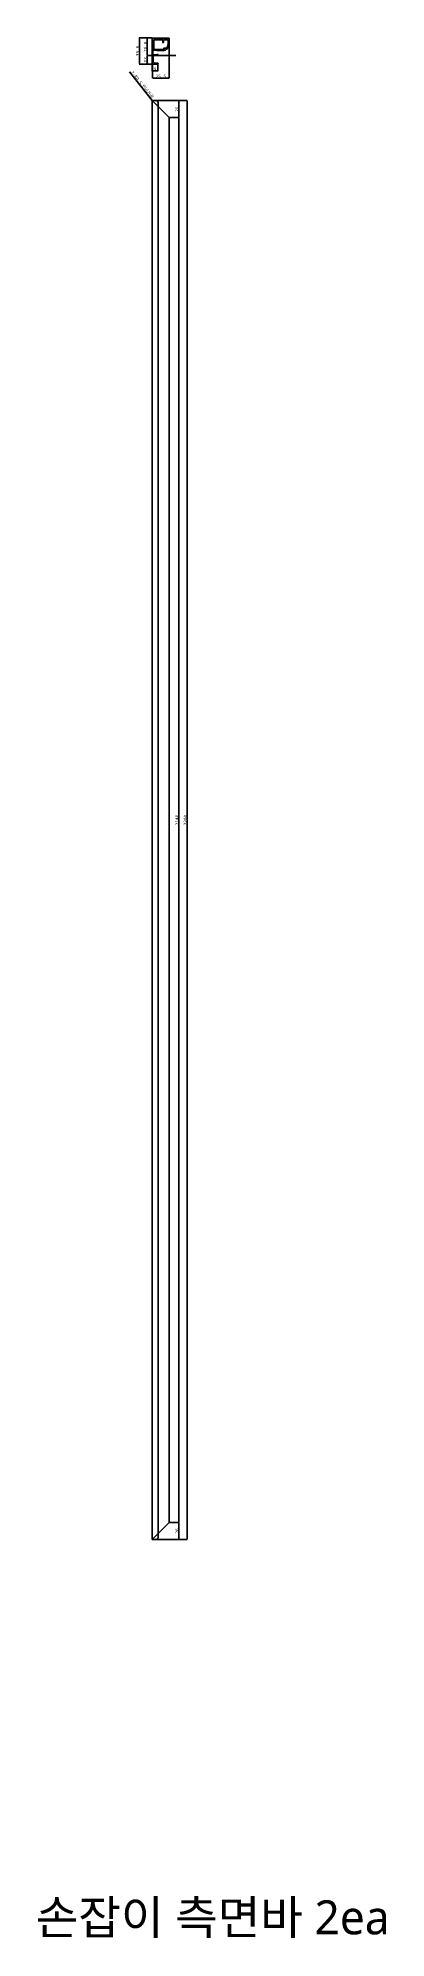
# Model space of a CAD drawing. Header units: millimetres. Extents: x -44117 to 256353, y -2095463 to 65325.
# Drawn here: x -19420 to -18888, y 50488 to 53393 of the extents above; entities that cross this region are included whole.
import ezdxf

# ---------------------------------------------------------------- set-up
doc = ezdxf.new("R2010")
doc.units = ezdxf.units.MM
doc.header["$LTSCALE"] = 10
doc.linetypes.add('CENTER', pattern=[50.8, 31.75, -6.35, 6.35, -6.35])
doc.linetypes.add('HIDDEN', pattern=[9.525, 6.35, -3.175])
doc.layers.add('cen', color=1, linetype='CENTER')
doc.layers.add('hid', color=8, linetype='HIDDEN')
doc.styles.add('고딕', font='')
doc.styles.get('고딕').set_extended_font_data('HYgtrE')
doc.dimstyles.new('hi01 a4 - 1scale', dxfattribs={"dimtxt": 5, "dimasz": 0.5, "dimexe": 0.3, "dimexo": 0.3, "dimgap": 0.2, "dimtad": 1, "dimdec": 1, "dimdsep": 46, "dimtxsty": 'Standard', "dimcen": 1, "dimclrd": 251, "dimclre": 251, "dimclrt": 3, "dimadec": 1, "dimazin": 2, "dimtfac": 1, "dimtdec": 1, "dimtix": 1, "dimtmove": 1, "dimatfit": 3, "dimfxl": 0, "dimarcsym": 0})

msp = doc.modelspace()

# ---------------------------------------------------------------- texts
at = {"color": 142, "insert": (-19153.08351, 50517.07796), "char_height": 52.004575, "width": 1506.5379465, "attachment_point": 5, "style": '고딕'}
msp.add_mtext('{\\fMalgun Gothic|b0|i0|c129|p50;손잡이 측면바 2ea}', dxfattribs=at)

# ---------------------------------------------------------------- blocks, each defined once
blk = doc.blocks.new('*D1013')
at = {"color": 251, "lineweight": -2, "transparency": 16777216}
for p, q in [((-19245.5, 53393.5), (-19253.5, 53393.5)), ((-19253.2, 53393), (-19253.2, 53367.2)), ((-19244.5, 53366.7), (-19253.5, 53366.7))]:
    blk.add_line(p, q, dxfattribs=at)
at = {"color": 251, "transparency": 16777216}
for points in [[(-19253.3, 53393), (-19253.1, 53393), (-19253.2, 53393.5)], [(-19253.3, 53367.2), (-19253.1, 53367.2), (-19253.2, 53366.7)]]:
    blk.add_solid(points, dxfattribs=at)
at = {"layer": 'Defpoints', "color": 0, "transparency": 16777216}
for p in [(-19245.2, 53393.5), (-19253.2, 53366.7), (-19244.2, 53366.7)]:
    blk.add_point(p, dxfattribs=at)
at = {"color": 3, "transparency": 16777216, "insert": (-19255.9, 53380.1), "char_height": 5, "attachment_point": 5, "rotation": 90}
blk.add_mtext('26.8', dxfattribs=at)
blk = doc.blocks.new('*D1014')
at = {"color": 251, "lineweight": -2, "transparency": 16777216}
for p, q in [((-19244.5, 53366.7), (-19253.5, 53366.7)), ((-19244.7, 53353.7), (-19253.5, 53353.7)), ((-19253.2, 53366.2), (-19253.2, 53354.2))]:
    blk.add_line(p, q, dxfattribs=at)
at = {"color": 251, "transparency": 16777216}
for points in [[(-19253.3, 53366.2), (-19253.1, 53366.2), (-19253.2, 53366.7)], [(-19253.3, 53354.2), (-19253.1, 53354.2), (-19253.2, 53353.7)]]:
    blk.add_solid(points, dxfattribs=at)
at = {"layer": 'Defpoints', "color": 0, "transparency": 16777216}
for p in [(-19253.2, 53353.7), (-19244.4, 53353.7), (-19244.2, 53366.7)]:
    blk.add_point(p, dxfattribs=at)
at = {"color": 3, "transparency": 16777216, "insert": (-19255.9, 53360.2), "char_height": 5, "attachment_point": 5, "rotation": 90}
blk.add_mtext('13', dxfattribs=at)
blk = doc.blocks.new('*D1015')
at = {"color": 251, "lineweight": -2, "transparency": 16777216}
for p, q in [((-19245.7, 53353.9), (-19245.7, 53342.9)), ((-19245.2, 53343.2), (-19237.2, 53343.2)), ((-19236.7, 53353.9), (-19236.7, 53342.9))]:
    blk.add_line(p, q, dxfattribs=at)
at = {"color": 251, "transparency": 16777216}
for points in [[(-19245.2, 53343.3), (-19245.2, 53343.1), (-19245.7, 53343.2)], [(-19237.2, 53343.3), (-19237.2, 53343.1), (-19236.7, 53343.2)]]:
    blk.add_solid(points, dxfattribs=at)
at = {"layer": 'Defpoints', "color": 0, "transparency": 16777216}
for p in [(-19245.7, 53354.2), (-19236.7, 53354.2), (-19236.7, 53343.2)]:
    blk.add_point(p, dxfattribs=at)
at = {"color": 3, "transparency": 16777216, "insert": (-19241.2, 53345.9), "char_height": 5, "attachment_point": 5}
blk.add_mtext('9', dxfattribs=at)
blk = doc.blocks.new('*D1016')
at = {"color": 251, "lineweight": -2, "transparency": 16777216}
for p, q in [((-19219.7, 53383.5), (-19219.7, 53332)), ((-19245.2, 53355.9), (-19245.2, 53332)), ((-19244.7, 53332.3), (-19220.2, 53332.3))]:
    blk.add_line(p, q, dxfattribs=at)
at = {"color": 251, "transparency": 16777216}
for points in [[(-19244.7, 53332.3), (-19244.7, 53332.2), (-19245.2, 53332.3)], [(-19220.2, 53332.3), (-19220.2, 53332.2), (-19219.7, 53332.3)]]:
    blk.add_solid(points, dxfattribs=at)
at = {"layer": 'Defpoints', "color": 0, "transparency": 16777216}
for p in [(-19219.7, 53383.8), (-19245.2, 53356.2), (-19219.7, 53332.3)]:
    blk.add_point(p, dxfattribs=at)
at = {"color": 3, "transparency": 16777216, "insert": (-19232.4, 53335), "char_height": 5, "attachment_point": 5}
blk.add_mtext('25.5', dxfattribs=at)
blk = doc.blocks.new('*D1017')
at = {"color": 251, "lineweight": -2, "transparency": 16777216}
for p, q in [((-19280.4, 53341.6), (-19245.8, 53298)), ((-19245.2, 53297.2), (-19245.5, 53297.6))]:
    blk.add_line(p, q, dxfattribs=at)
at = {"color": 251, "transparency": 16777216}
blk.add_solid([(-19245.7, 53298.1), (-19245.9, 53298), (-19245.5, 53297.6)], dxfattribs=at)
at = {"layer": 'Defpoints', "color": 0, "transparency": 16777216}
for p in [(-19245.5, 53297.6), (-19245.2, 53297.2)]:
    blk.add_point(p, dxfattribs=at)
at = {"color": 3, "transparency": 16777216, "insert": (-19260.9, 53321.9), "char_height": 5, "attachment_point": 5, "rotation": 308.4076}
blk.add_mtext('2-R0.5{\\f굴림|b0|i0|c129|p50; 코너가공}', dxfattribs=at)
blk = doc.blocks.new('*D1018')
at = {"color": 251, "lineweight": -2, "transparency": 16777216}
for p, q in [((-19245.4, 53297.7), (-19204.6, 53297.7)), ((-19204.9, 53297.2), (-19204.9, 53272.2)), ((-19219.4, 53271.7), (-19204.6, 53271.7))]:
    blk.add_line(p, q, dxfattribs=at)
at = {"color": 251, "transparency": 16777216}
for points in [[(-19205, 53297.2), (-19204.8, 53297.2), (-19204.9, 53297.7)], [(-19205, 53272.2), (-19204.8, 53272.2), (-19204.9, 53271.7)]]:
    blk.add_solid(points, dxfattribs=at)
at = {"layer": 'Defpoints', "color": 0, "transparency": 16777216}
for p in [(-19245.7, 53297.7), (-19219.7, 53271.7), (-19204.9, 53271.7)]:
    blk.add_point(p, dxfattribs=at)
at = {"color": 3, "transparency": 16777216, "insert": (-19207.6, 53284.7), "char_height": 5, "attachment_point": 5, "rotation": 90}
blk.add_mtext('26', dxfattribs=at)
blk = doc.blocks.new('*D1019')
at = {"color": 251, "lineweight": -2, "transparency": 16777216}
for p, q in [((-19219.4, 53271.7), (-19204.6, 53271.7)), ((-19204.9, 53271.2), (-19204.9, 51124.2)), ((-19219.4, 51123.7), (-19204.6, 51123.7))]:
    blk.add_line(p, q, dxfattribs=at)
at = {"color": 251, "transparency": 16777216}
for points in [[(-19205, 53271.2), (-19204.8, 53271.2), (-19204.9, 53271.7)], [(-19205, 51124.2), (-19204.8, 51124.2), (-19204.9, 51123.7)]]:
    blk.add_solid(points, dxfattribs=at)
at = {"layer": 'Defpoints', "color": 0, "transparency": 16777216}
for p in [(-19219.7, 53271.7), (-19219.7, 51123.7), (-19204.9, 51123.7)]:
    blk.add_point(p, dxfattribs=at)
at = {"color": 3, "transparency": 16777216, "insert": (-19207.6, 52197.7), "char_height": 5, "attachment_point": 5, "rotation": 90}
blk.add_mtext('2148', dxfattribs=at)
blk = doc.blocks.new('*D1020')
at = {"color": 251, "lineweight": -2, "transparency": 16777216}
for p, q in [((-19219.4, 51123.7), (-19204.6, 51123.7)), ((-19204.9, 51123.2), (-19204.9, 51098.2)), ((-19239.4, 51097.7), (-19204.6, 51097.7))]:
    blk.add_line(p, q, dxfattribs=at)
at = {"color": 251, "transparency": 16777216}
for points in [[(-19205, 51123.2), (-19204.8, 51123.2), (-19204.9, 51123.7)], [(-19205, 51098.2), (-19204.8, 51098.2), (-19204.9, 51097.7)]]:
    blk.add_solid(points, dxfattribs=at)
at = {"layer": 'Defpoints', "color": 0, "transparency": 16777216}
for p in [(-19219.7, 51123.7), (-19239.7, 51097.7), (-19204.9, 51097.7)]:
    blk.add_point(p, dxfattribs=at)
at = {"color": 3, "transparency": 16777216, "insert": (-19207.6, 51110.7), "char_height": 5, "attachment_point": 5, "rotation": 90}
blk.add_mtext('26', dxfattribs=at)
blk = doc.blocks.new('*D960')
at = {"color": 251, "lineweight": -2, "transparency": 16777216}
for p, q in [((-19239.4, 53297.7), (-19191.9, 53297.7)), ((-19192.2, 51098.2), (-19192.2, 53297.2)), ((-19239.4, 51097.7), (-19191.9, 51097.7))]:
    blk.add_line(p, q, dxfattribs=at)
at = {"color": 251, "transparency": 16777216}
for points in [[(-19192.3, 53297.2), (-19192.1, 53297.2), (-19192.2, 53297.7)], [(-19192.3, 51098.2), (-19192.1, 51098.2), (-19192.2, 51097.7)]]:
    blk.add_solid(points, dxfattribs=at)
at = {"layer": 'Defpoints', "color": 0, "transparency": 16777216}
for p in [(-19239.7, 53297.7), (-19192.2, 53297.7), (-19239.7, 51097.7)]:
    blk.add_point(p, dxfattribs=at)
at = {"color": 3, "transparency": 16777216, "insert": (-19194.9, 52197.7), "char_height": 5, "attachment_point": 5, "rotation": 90}
blk.add_mtext('2200', dxfattribs=at)
blk = doc.blocks.new('*D961')
at = {"color": 251, "lineweight": -2, "transparency": 16777216}
for p, q in [((-19253.8, 53393.5), (-19265.5, 53393.5)), ((-19265.2, 53393), (-19265.2, 53354.2)), ((-19246, 53353.7), (-19265.5, 53353.7))]:
    blk.add_line(p, q, dxfattribs=at)
at = {"color": 251, "transparency": 16777216}
for points in [[(-19265.3, 53393), (-19265.1, 53393), (-19265.2, 53393.5)], [(-19265.3, 53354.2), (-19265.1, 53354.2), (-19265.2, 53353.7)]]:
    blk.add_solid(points, dxfattribs=at)
at = {"layer": 'Defpoints', "color": 0, "transparency": 16777216}
for p in [(-19253.5, 53393.5), (-19265.2, 53353.7), (-19245.7, 53353.7)]:
    blk.add_point(p, dxfattribs=at)
at = {"color": 3, "transparency": 16777216, "insert": (-19267.9, 53373.6), "char_height": 5, "attachment_point": 5, "rotation": 90}
blk.add_mtext('39.8', dxfattribs=at)
blk = doc.blocks.new('A$C2EC13F1B')
at = {"color": 7}
for p, q in [((-3.67, -0.83), (-1.17, 4.17)), ((-1.17, 4.17), (1.33, -0.83))]:
    blk.add_line(p, q, dxfattribs=at)
blk.add_lwpolyline([(-3.67, -0.83), (1.33, -0.83)], dxfattribs=at)
blk = doc.blocks.new('a4 1scale')
at = {"color": 8}
for p, q in [((-15144.83, -4477.05), (-14867.83, -4477.05)), ((-15097.66, -4499.61), (-15097.66, -4477.05)), ((-15057.67, -4499.62), (-15057.67, -4477.06)), ((-15028.06, -4478.06), (-15028.06, -4498.62)), ((-15019.68, -4499.62), (-15019.68, -4477.06)), ((-14981.69, -4499.62), (-14981.69, -4477.06)), ((-14943.7, -4499.62), (-14943.7, -4477.06)), ((-14905.71, -4499.62), (-14905.71, -4477.06)), ((-14980.9, -4480.63), (-14944.7, -4480.63)), ((-14975.07, -4480.63), (-14975.07, -4498.62)), ((-14952.08, -4480.63), (-14952.08, -4498.62)), ((-14942.91, -4480.63), (-14906.71, -4480.63)), ((-15056.67, -4483.2), (-15020.68, -4483.2)), ((-15018.68, -4483.2), (-14982.69, -4483.2)), ((-14980.9, -4486.63), (-14944.7, -4486.63)), ((-14942.91, -4486.63), (-14906.71, -4486.63)), ((-15096.66, -4488.33), (-15058.67, -4488.34)), ((-15056.67, -4488.34), (-15020.68, -4488.34)), ((-15018.68, -4488.34), (-14982.69, -4488.34)), ((-14980.9, -4492.63), (-14944.7, -4492.63)), ((-14942.91, -4492.63), (-14906.71, -4492.63)), ((-15141.53, -4492.95), (-15101.88, -4492.95)), ((-15056.67, -4493.48), (-15020.68, -4493.48)), ((-15018.68, -4493.48), (-14982.69, -4493.48))]:
    blk.add_line(p, q, dxfattribs=at)
for points in [[(-15154.83, -4509.61), (-14857.83, -4509.61), (-14857.83, -4299.61), (-15154.83, -4299.61)], [(-15144.83, -4499.61), (-14867.83, -4499.61), (-14867.83, -4309.61), (-15144.83, -4309.61)]]:
    blk.add_lwpolyline(points, close=True)
for points in [[(-15143.82, -4478.05), (-15098.66, -4478.05), (-15098.66, -4498.61), (-15143.83, -4498.61)], [(-15058.67, -4478.06), (-15096.66, -4478.05), (-15096.66, -4498.61), (-15058.66, -4498.62)], [(-15056.67, -4478.06), (-15020.68, -4478.06), (-15020.68, -4498.62), (-15056.67, -4498.62)], [(-15018.68, -4478.06), (-14982.69, -4478.06), (-14982.69, -4498.62), (-15018.68, -4498.62)]]:
    blk.add_lwpolyline(points, close=True, dxfattribs=at)
for points in [[(-14944.7, -4480.63), (-14944.7, -4498.62), (-14980.9, -4498.62), (-14980.9, -4480.63)], [(-14906.71, -4480.63), (-14906.71, -4498.62), (-14942.91, -4498.62), (-14942.91, -4480.63)]]:
    blk.add_lwpolyline(points, dxfattribs=at)
at = {"color": 8, "xscale": 0.7469071166727064, "yscale": 0.7469071166727064, "zscale": 0.7469071166727064}
for p in [(-14977.06, -4485.3), (-14977.06, -4491.3), (-14977.06, -4497.29)]:
    blk.add_blockref('A$C2EC13F1B', p, dxfattribs=at)
at = {"color": 8, "style": '고딕'}
for s, insert, char_height, width, attachment_point in [('{\\fMalgun Gothic|b0|i0|c129|p50;PROJECT}', (-15095.45, -4478.74), 1.6004, 37.4801, 1), ('{\\fMalgun Gothic|b0|i0|c129|p50;설 계}', (-15055.65, -4478.55), 1.4003, 21.6513, 1), ('{\\fGulim|b0|i0|c129|p50;일자}', (-15027.2, -4478.57), 1.4, 24.7824, 1), ('{\\fMalgun Gothic|b0|i0|c129|p50;재 질}', (-15017.66, -4478.55), 1.4003, 21.6513, 1), ('{\\fMalgun Gothic|b0|i0|c129|p50;수정사항}', (-14980.67, -4478.55), 1.4003, 21.6513, 1), ('{\\fMalgun Gothic|b0|i0|c129|p50;도면 no.}', (-14941.63, -4478.55), 1.4003, 21.6513, 1), ('{\\fMalgun Gothic|b0|i0|c129|p50;Note.}', (-14903.64, -4478.55), 1.4003, 21.6513, 1), ('{\\fMalgun Gothic|b0|i0|c129|p50;내용}', (-14974.49, -4481.07), 0.96, 25.9815, 1), ('{\\fMalgun Gothic|b0|i0|c129|p50;일자}', (-14951.5, -4481.07), 0.96, 25.9815, 1), ('{\\fGulim|b0|i0|c129|p50;완\\fMalgun Gothic|b0|i0|c129|p50;제품}', (-14941.66, -4481.32), 1.4003, 21.6513, 1), ('{\\fMalgun Gothic|b0|i0|c129|p50;no.}', (-14980.32, -4481.07), 0.96, 25.9815, 1), ('{\\fMalgun Gothic|b0|i0|c129|p50;검 토}', (-15055.65, -4483.82), 1.4003, 21.6513, 1), ('{\\fMalgun Gothic|b0|i0|c129|p50;수 량}', (-15017.66, -4483.82), 1.4003, 21.6513, 1), ('{\\fMalgun Gothic|b0|i0|c129|p50;반제품}', (-14941.66, -4487.32), 1.4003, 21.6513, 1), ('{\\fMalgun Gothic|b0|i0|c129|p50;도면명}', (-15095.89, -4489.07), 1.6004, 37.4801, 1), ('{\\fMalgun Gothic|b0|i0|c129|p50;승 인}', (-15055.65, -4489.02), 1.4003, 21.6513, 1), ('{\\fMalgun Gothic|b0|i0|c129|p50;마 감}', (-15017.66, -4489.02), 1.4003, 21.6513, 1), ('{\\fMalgun Gothic|b0|i0|c129|p50;척 도 }', (-15055.65, -4494.02), 1.4003, 21.6513, 1), ('{\\fGulim|b0|i0|c129|p50;단 위}', (-15034.68, -4494.09), 1.4003, 21.6513, 1), ('{\\fMalgun Gothic|b0|i0|c129|p50;규 격 }', (-15017.66, -4494.02), 1.4003, 21.6513, 1), ('{\\fMalgun Gothic|b0|i0|c129|p50;Page}', (-14941.66, -4493.32), 1.4003, 21.6513, 1), ('mm', (-15024.45, -4496.13), 1.7, 15.2516, 5), ('{\\C8;P-01-01}', (-15144.37, -4500.78), 1.8004, 27.0059, 1), ('{\\C8;A4 ( 297 X 210 )}', (-14868.4, -4500.78), 1.8004, 27.0059, 3)]:
    blk.add_mtext(s, dxfattribs=dict(at, insert=insert, char_height=char_height, width=width, attachment_point=attachment_point))

# ---------------------------------------------------------------- dimensions: what is measured, and where the dimension line sits
for base, p1, p2, picture, middle in [((-19265.21099, 53353.68618), (-19253.50541, 53393.48617), (-19245.69259, 53353.68618), '*D961', (-19267.91099, 53373.58617)), ((-19253.20541, 53366.6878), (-19245.19259, 53393.48617), (-19244.19259, 53366.6878), '*D1013', (-19255.90541, 53380.08699)), ((-19253.20541, 53353.68618), (-19244.19259, 53366.6878), (-19244.43269, 53353.68618), '*D1014', (-19255.90541, 53360.18699)), ((-19204.9301, 53271.74967), (-19245.69259, 53297.74967), (-19219.69259, 53271.74967), '*D1018', (-19207.6301, 53284.74967)), ((-19192.20219, 53297.74967), (-19239.69259, 51097.74967), (-19239.69259, 53297.74967), '*D960', (-19194.90219, 52197.74967)), ((-19204.9301, 51123.74967), (-19219.69259, 53271.74967), (-19219.69259, 51123.74967), '*D1019', (-19207.6301, 52197.74967)), ((-19204.9301, 51097.74967), (-19219.69259, 51123.74967), (-19239.69259, 51097.74967), '*D1020', (-19207.6301, 51110.74967))]:
    dim = msp.add_linear_dim(base=base, p1=p1, p2=p2, angle=90, dimstyle='hi01 a4 - 1scale')
    dim.commit()
    dim.dimension.update_dxf_attribs({"geometry": picture, "text_midpoint": middle})
for base, p1, p2, picture, middle in [((-19219.69513, 53332.26439), (-19245.19259, 53356.2276), (-19219.69513, 53383.7878), '*D1016', (-19232.44386, 53334.96439)), ((-19236.69259, 53343.21632), (-19245.69259, 53354.18618), (-19236.69259, 53354.18618), '*D1015', (-19241.19259, 53345.91632))]:
    dim = msp.add_linear_dim(base=base, p1=p1, p2=p2, dimstyle='hi01 a4 - 1scale')
    dim.commit()
    dim.dimension.update_dxf_attribs({"geometry": picture, "text_midpoint": middle})
dim = msp.add_radius_dim(center=(-19245.19259, 53297.24967), mpoint=(-19245.50322, 53297.64148), text='2-<>{\\f굴림|b0|i0|c129|p50; 코너가공}', dimstyle='hi01 a4 - 1scale', override={"dimtxsty": 'Standard'})
dim.commit()
dim.dimension.update_dxf_attribs({"geometry": '*D1017', "text_midpoint": (-19260.9122, 53321.88973)})

# ---------------------------------------------------------------- linework, layer by layer
for p, q in [((-19245.69259, 53297.74967), (-19245.69259, 51097.74967)), ((-19239.69259, 53297.74967), (-19245.69259, 53297.74967)), ((-19236.69259, 53294.74967), (-19236.69259, 51100.74967)), ((-19236.69259, 53288.74967), (-19219.69259, 53271.74967)), ((-19219.69259, 53271.74967), (-19219.69259, 51123.74967)), ((-19236.69259, 51106.74967), (-19219.69259, 51123.74967)), ((-19239.69259, 51097.74967), (-19245.69259, 51097.74967))]:
    msp.add_line(p, q)
at = {"color": 7}
for points in [[(-19238.90562, 53354.82607, 0.2301863539), (-19239.43027, 53354.82607, -0.2466321039), (-19239.89522, 53354.82061, 0.118515719), (-19240.16795, 53354.88618), (-19240.6749, 53354.88618, -0.4173893777), (-19244.19259, 53358.36597), (-19244.19259, 53366.6878), (-19238.742, 53366.6878), (-19236.90096, 53367.70214, 0.855700792), (-19236.99259, 53368.2878), (-19238.19259, 53368.2878, 0.4142135624), (-19238.49259, 53367.9878), (-19238.49259, 53367.8878, -0.4142135624), (-19238.69259, 53367.6878), (-19244.19259, 53367.6878, -0.4142135624), (-19244.49259, 53367.9878), (-19244.49259, 53374.5878, -0.4142135624), (-19244.19259, 53374.8878), (-19238.69259, 53374.8878, -0.4142135624), (-19238.49259, 53374.6878), (-19238.49259, 53374.5878, 0.4142135624), (-19238.19259, 53374.2878), (-19228.89513, 53374.2878, 0.0308511276), (-19227.76304, 53374.35772, 0.4241230691), (-19227.50365, 53374.70237, -0.4043730092), (-19227.26424, 53375.04386, 0.022416536), (-19226.51479, 53375.22378, -0.4043730092), (-19226.14644, 53375.02821, 0.424123069), (-19225.75885, 53374.83888, 0.022416536), (-19224.9971, 53375.15441, 0.4241230691), (-19224.85691, 53375.56235, -0.4043730092), (-19224.73473, 53375.9611, 0.022416536), (-19224.07757, 53376.36382, -0.4043730092), (-19223.66681, 53376.29164, 0.424123069), (-19223.23969, 53376.23135, 0.022416536), (-19222.61272, 53376.76683, 0.4241230691), (-19222.60545, 53377.19813, -0.4043730092), (-19222.61248, 53377.61512, 0.022416536), (-19222.11193, 53378.20119, -0.4043730092), (-19221.69897, 53378.25948, 0.424123069), (-19221.27412, 53378.33413, 0.022416536), (-19220.84331, 53379.03715, 0.4241230691), (-19220.96967, 53379.44958, -0.4043730092), (-19221.10522, 53379.84399, 0.022416536), (-19220.81027, 53380.55606, -0.4043730092), (-19220.43553, 53380.73911, 0.4241230691), (-19220.05455, 53380.94139, 0.022416536), (-19219.86207, 53381.74313, 0.424123069), (-19220.1097, 53382.09632, -0.4043730092), (-19220.36048, 53382.42955, 0.022416536), (-19220.30001, 53383.19791, -0.4043730092), (-19220.00018, 53383.4878), (-19219.99513, 53383.4878, 0.4142135624), (-19219.69513, 53383.7878), (-19219.69513, 53392.98617, 0.4142135624), (-19220.19513, 53393.48617), (-19245.19259, 53393.48617, 0.4142135624), (-19245.69259, 53392.98617), (-19245.69259, 53354.18618, 0.4142135624), (-19245.19259, 53353.68618), (-19237.19259, 53353.68618, 0.4142135624), (-19236.69259, 53354.18618), (-19236.69259, 53354.38618, 0.4142135624), (-19237.19259, 53354.88618, 0.1244779229), (-19237.43027, 53354.82607, -0.2466321039), (-19237.89522, 53354.82061, 0.2404082058), (-19238.44067, 53354.82061, -0.2466321039), (-19238.90562, 53354.82607)], [(-19227.99259, 53375.8878), (-19227.99259, 53377.6878), (-19223.98391, 53377.6878, 0.2205202393), (-19221.29513, 53383.4878), (-19221.29513, 53390.4878), (-19228.19259, 53390.4878), (-19228.19259, 53386.6878, -0.4142135624), (-19228.39259, 53386.4878), (-19229.29259, 53386.4878, -0.4142135624), (-19229.49259, 53386.6878), (-19229.49259, 53390.4878), (-19243.19259, 53390.4878), (-19243.19259, 53375.8878), (-19227.99259, 53375.8878)], [(-19227.99259, 53375.8878), (-19227.99259, 53377.6878), (-19223.98391, 53377.6878, 0.2205202393), (-19221.29513, 53383.4878), (-19221.29513, 53390.4878), (-19228.19259, 53390.4878), (-19228.19259, 53386.6878, -0.4142135624), (-19228.39259, 53386.4878), (-19229.29259, 53386.4878, -0.4142135624), (-19229.49259, 53386.6878), (-19229.49259, 53390.4878), (-19243.19259, 53390.4878), (-19243.19259, 53375.8878), (-19227.99259, 53375.8878)]]:
    msp.add_lwpolyline(points, format="xyb", close=True, dxfattribs=at)
for centre, radius, start, end in [((-19245.19259, 53297.24967), 0.5, 90, 180), ((-19239.69259, 53294.74967), 3, 0, 90), ((-19239.69259, 51100.74967), 3, 270, 0)]:
    msp.add_arc(centre, radius, start, end)
at = {"layer": 'cen'}
msp.add_line((-19249.4486, 53366.6878), (-19209.39029, 53366.6878), dxfattribs=at)
at = {"layer": 'hid'}
for p, q in [((-19245.69259, 53297.74967), (-19236.69259, 53288.74967)), ((-19245.69259, 51097.74967), (-19236.69259, 51106.74967))]:
    msp.add_line(p, q, dxfattribs=at)

# ---------------------------------------------------------------- block references
at = {"color": 1, "xscale": 19.845, "yscale": 19.845, "zscale": 19.845}
msp.add_blockref('a4 1scale', (277459.58863, 139219.12481), dxfattribs=at)

msp.set_redraw_order([(e.dxf.handle, doc.entitydb.next_handle()) for e in msp.query("TEXT MTEXT ATTDEF DIMENSION ARC_DIMENSION")])  # texts and dimensions are drawn at this point

doc.saveas('drawing.dxf')
